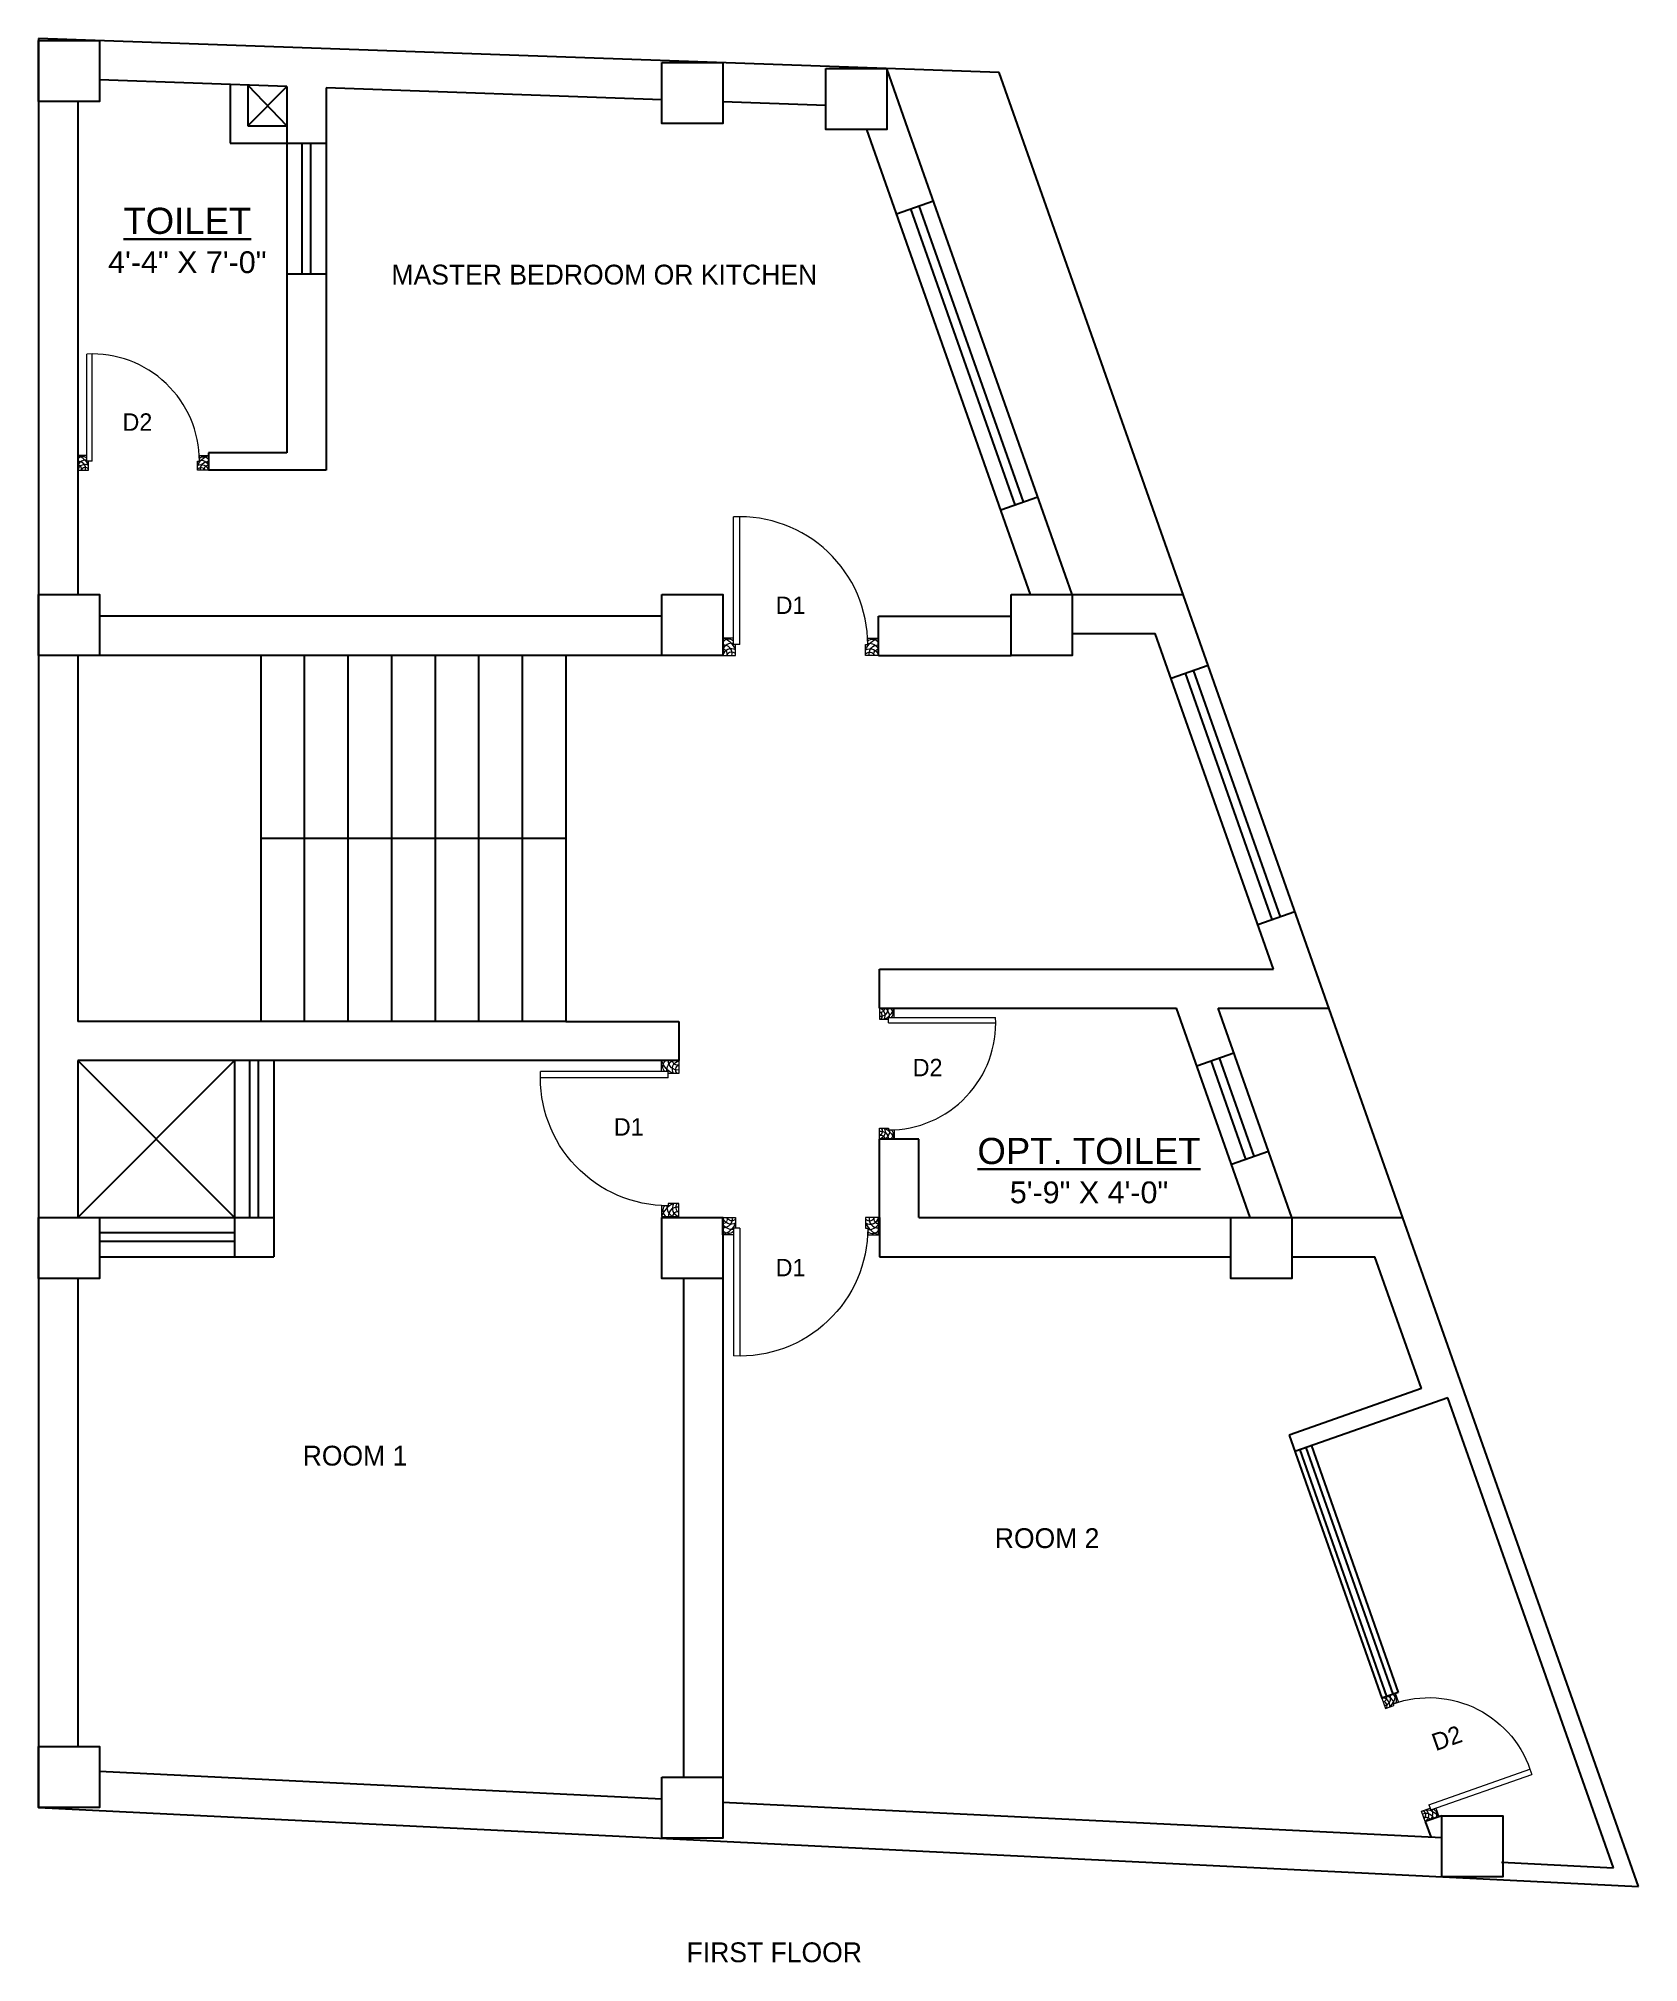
# Model space of a CAD drawing. Header units: inches. Extents: x -4105 to 11866, y -15821 to -3174.
# Drawn here: x 5422.3 to 5789.4, y -14174.4 to -13732.8 of the extents above; entities that cross this region are included whole.
import ezdxf

# ---------------------------------------------------------------- set-up
doc = ezdxf.new("R2010")
doc.units = ezdxf.units.IN
doc.header["$LTSCALE"] = 0.5
doc.header["$MEASUREMENT"] = 0
for name, color, linetype, lineweight in [('door', 202, 'Continuous', 5), ('Ele', 7, 'Continuous', 30), ('Toilet', 7, 'Continuous', 25), ('wall', 20, 'Continuous', 40)]:
    doc.layers.add(name, color=color, linetype=linetype, lineweight=lineweight)
doc.styles.add('arial', font='arial.ttf')
doc.styles.get("Standard").update_dxf_attribs({"font": 'arial.ttf'})

msp = doc.modelspace()

# ---------------------------------------------------------------- texts
at = {"layer": 'Ele', "color": 0, "ltscale": 2, "char_height": 6, "attachment_point": 2}
for s, insert in [('{\\LTOILET\\fArial TUR|b0|i0|c162|p34;\\P\\fArial TUR|b0|i0|c0|p34;\\H0.8333x;\\l4\\fArial TUR|b0|i0|c162|p34;\'-4" X \\fArial TUR|b0|i0|c0|p34;7\\fArial TUR|b0|i0|c162|p34;\'-0"}', (5456.44, -13771.64)), ('{\\fArial TUR|b0|i0|c162|p34;\\LOPT. TOILET\\P\\fArial TUR|b0|i0|c0|p34;\\H0.8333x;\\l5\\fArial TUR|b0|i0|c162|p34;\'-\\fArial TUR|b0|i0|c0|p34;9\\fArial TUR|b0|i0|c162|p34;" X \\fArial TUR|b0|i0|c0|p34;4\\fArial TUR|b0|i0|c162|p34;\'-0"}', (5663.36, -13985.11))]:
    msp.add_mtext(s, dxfattribs=dict(at, insert=insert))
at = {"layer": 'Ele', "color": 0, "ltscale": 2, "style": 'arial'}
for s, insert, char_height, attachment_point in [('{\\fCentury Gothic|b0|i0|c0|p34;MASTER BEDROOM OR KITCHEN}', (5552.13, -13784.71), 4.5498, 2), ('{\\fCentury Gothic|b0|i0|c0|p34;D2}', (5444.99, -13822.83), 4, 8), ('{\\fCentury Gothic|b0|i0|c0|p34;D1}', (5594.87, -13864.87), 4, 8), ('{\\fCentury Gothic|b0|i0|c0|p34;D2}', (5626.32, -13970.97), 4, 8), ('{\\fCentury Gothic|b0|i0|c0|p34;D1}', (5557.74, -13980.59), 4, 2), ('{\\fCentury Gothic|b0|i0|c0|p34;D1}', (5594.87, -14012.87), 4, 2), ('{\\fCentury Gothic|b0|i0|c0|p34;ROOM 1}', (5494.92, -14055.76), 4.5498, 2), ('{\\fCentury Gothic|b0|i0|c0|p34;ROOM 2}', (5653.73, -14074.69), 4.5498, 2), ('{\\fCentury Gothic|b0|i0|c0|p34;FIRST FLOOR }', (5591.13, -14169.74), 4.5498, 2)]:
    msp.add_mtext(s, dxfattribs=dict(at, insert=insert, char_height=char_height, attachment_point=attachment_point))
at = {"layer": 'Ele', "color": 0, "ltscale": 2, "insert": (5746.13, -14124.74), "char_height": 4, "attachment_point": 8, "rotation": 19.4151, "style": 'arial'}
msp.add_mtext('{\\fCentury Gothic|b0|i0|c0|p34;D2}', dxfattribs=at)

# ---------------------------------------------------------------- blocks, each defined once
blk = doc.blocks.new('A$C27B36B59')
at = {"layer": 'door'}
for p, q in [((0, 4), (0, 0)), ((2.5, 4), (0, 4)), ((0, 0), (3, 0)), ((2.5, 2.5), (2.5, 4)), ((3, 2.5), (2.5, 2.5)), ((3, 0), (3, 2.5))]:
    blk.add_line(p, q, dxfattribs=at)
for centre, radius, start, end in [((-1.4, -0.54), 4.75, 22.1411, 72.838), ((1.34, 2.09), 1.64, 45.138, 144.8948), ((2.21, 0.3), 2.49, 83.3149, 152.658), ((0.13, 0.37), 2.05, 349.4875, 93.6805), ((1.96, -0.47), 2.01, 58.7447, 166.495), ((-0.06, 0.32), 1.13, 343.542, 86.947), ((2.08, -0.4), 1.17, 38.2816, 160.1519)]:
    blk.add_arc(centre, radius, start, end, dxfattribs=at)
blk = doc.blocks.new('D2')
at = {"layer": 'door'}
for p, q in [((74473.95, 24047.59), (74473.95, 24018.09)), ((74473.95, 24047.59), (74475.45, 24047.59)), ((74475.45, 24047.59), (74475.45, 24018.13))]:
    blk.add_line(p, q, dxfattribs=at)
blk.add_arc((74473.95, 24047.59), 29.5, 180, 272.9146, dxfattribs=at)
at = {"layer": 'door', "xscale": -1, "rotation": 180}
blk.add_blockref('A$C27B36B59', (74441.95, 24050.09), dxfattribs=at)
at = {"layer": 'door', "rotation": 180}
blk.add_blockref('A$C27B36B59', (74477.95, 24050.09), dxfattribs=at)

# ---------------------------------------------------------------- linework, layer by layer
at = {"layer": 'Toilet'}
for p, q in [((5642.72, -13740.58), (5422.29, -13732.8)), ((5422.29, -13732.8), (5422.29, -14138.8)), ((5621.34, -13752.12), (5616.95, -13739.67)), ((5789.45, -14156.89), (5642.72, -13740.58)), ((5479.29, -13743.82), (5436.29, -13742.3)), ((5466.29, -13743.36), (5466.29, -13756.82)), ((5470.29, -13743.5), (5470.29, -13752.82)), ((5470.29, -13743.5), (5479.29, -13752.82)), ((5470.29, -13752.82), (5479.29, -13743.82)), ((5479.29, -13743.82), (5479.29, -13827.87)), ((5565.29, -13746.85), (5488.29, -13744.13)), ((5488.29, -13744.13), (5488.29, -13831.87)), ((5431.29, -13747.29), (5431.29, -13827.87)), ((5602.95, -13748.18), (5579.29, -13747.35)), ((5470.29, -13752.82), (5479.29, -13752.82)), ((5649.95, -13860.37), (5612.35, -13753.67)), ((5658.44, -13857.38), (5621.34, -13752.12)), ((5466.29, -13756.82), (5479.29, -13756.82)), ((5479.29, -13756.82), (5488.29, -13756.82)), ((5482.79, -13786.82), (5482.79, -13756.82)), ((5484.79, -13786.82), (5484.79, -13756.82)), ((5619.18, -13773.07), (5627.67, -13770.08)), ((5646.42, -13839.81), (5622.48, -13771.91)), ((5648.3, -13839.15), (5624.37, -13771.24)), ((5479.29, -13786.82), (5488.29, -13786.82)), ((5431.29, -13827.87), (5431.29, -13860.37)), ((5479.29, -13827.87), (5461.29, -13827.87)), ((5461.29, -13827.87), (5461.29, -13831.87)), ((5488.29, -13831.87), (5461.29, -13831.87)), ((5643.12, -13840.97), (5651.6, -13837.98)), ((5649.95, -13860.37), (5684.94, -13860.37)), ((5659.5, -13860.37), (5658.44, -13857.38)), ((5565.29, -13865.37), (5436.29, -13865.37)), ((5615.06, -13865.37), (5645.5, -13865.37)), ((5615.06, -13874.37), (5615.06, -13865.37)), ((5659.5, -13869.37), (5678.57, -13869.37)), ((5705.71, -13946.37), (5678.57, -13869.37)), ((5431.29, -13874.37), (5431.29, -13958.37)), ((5565.29, -13874.37), (5431.29, -13874.37)), ((5473.29, -13874.37), (5473.29, -13916.37)), ((5483.29, -13874.37), (5483.29, -13916.37)), ((5493.29, -13874.37), (5493.29, -13916.37)), ((5503.29, -13874.37), (5503.29, -13916.37)), ((5513.29, -13874.37), (5513.29, -13916.37)), ((5523.29, -13874.37), (5523.29, -13916.37)), ((5533.29, -13874.37), (5533.29, -13916.37)), ((5543.29, -13874.37), (5543.29, -13916.37)), ((5615.06, -13874.37), (5645.5, -13874.37)), ((5682.17, -13879.58), (5690.66, -13876.59)), ((5707.3, -13934.34), (5687.36, -13877.75)), ((5705.41, -13935), (5685.47, -13878.42)), ((5543.29, -13916.37), (5473.29, -13916.37)), ((5473.29, -13916.37), (5473.29, -13958.37)), ((5483.29, -13916.37), (5483.29, -13958.37)), ((5493.29, -13916.37), (5493.29, -13958.37)), ((5503.29, -13916.37), (5503.29, -13958.37)), ((5513.29, -13916.37), (5513.29, -13958.37)), ((5523.29, -13916.37), (5523.29, -13958.37)), ((5533.29, -13916.37), (5533.29, -13958.37)), ((5543.29, -13916.37), (5543.29, -13958.37)), ((5702.11, -13936.17), (5710.6, -13933.18)), ((5615.29, -13955.37), (5615.29, -13946.37)), ((5615.29, -13946.37), (5705.71, -13946.37)), ((5615.29, -13955.37), (5683.44, -13955.37)), ((5700.35, -14003.37), (5683.44, -13955.37)), ((5709.9, -14003.37), (5692.98, -13955.37)), ((5692.98, -13955.37), (5718.43, -13955.37)), ((5543.29, -13958.37), (5431.29, -13958.37)), ((5543.29, -13958.37), (5569.26, -13958.37)), ((5569.26, -13958.37), (5569.26, -13967.37)), ((5688.08, -13968.54), (5696.56, -13965.55)), ((5431.29, -13967.37), (5431.29, -14003.37)), ((5569.26, -13967.37), (5431.29, -13967.37)), ((5431.29, -14003.37), (5467.29, -13967.37)), ((5467.29, -14003.37), (5431.29, -13967.37)), ((5467.29, -13967.37), (5467.29, -14003.37)), ((5470.79, -14003.37), (5470.79, -13967.37)), ((5472.79, -14003.37), (5472.79, -13967.37)), ((5476.29, -13967.37), (5476.29, -14012.37)), ((5699.35, -13990.01), (5691.38, -13967.37)), ((5701.24, -13989.34), (5693.26, -13966.71)), ((5615.29, -14003.37), (5615.29, -13985.37)), ((5624.29, -13985.37), (5615.29, -13985.37)), ((5624.29, -14003.37), (5624.29, -13985.37)), ((5696.05, -13991.17), (5704.54, -13988.18)), ((5436.29, -14003.37), (5467.29, -14003.37)), ((5467.29, -14003.37), (5467.29, -14012.37)), ((5467.29, -14003.37), (5476.29, -14003.37)), ((5615.29, -14003.37), (5615.29, -14012.37)), ((5624.29, -14003.37), (5700.35, -14003.37)), ((5709.9, -14003.37), (5735.34, -14003.37)), ((5467.29, -14006.87), (5436.29, -14006.87)), ((5467.29, -14008.87), (5436.29, -14008.87)), ((5436.29, -14012.37), (5476.29, -14012.37)), ((5615.29, -14012.37), (5695.9, -14012.37)), ((5709.9, -14012.37), (5728.97, -14012.37)), ((5739.64, -14042.63), (5728.97, -14012.37)), ((5431.29, -14017.37), (5431.29, -14124.8)), ((5570.29, -14017.37), (5570.29, -14131.84)), ((5579.29, -14017.37), (5579.29, -14137.69)), ((5739.64, -14042.63), (5709.26, -14053.34)), ((5745.68, -14044.74), (5710.59, -14057.11)), ((5783.7, -14152.6), (5745.68, -14044.74)), ((5709.26, -14053.34), (5730.54, -14113.7)), ((5731.72, -14113.28), (5711.77, -14056.69)), ((5733.13, -14112.78), (5713.19, -14056.19)), ((5714.37, -14055.78), (5734.31, -14112.37)), ((5734.31, -14112.37), (5730.54, -14113.7)), ((5436.29, -14130.48), (5565.29, -14136.83)), ((5579.29, -14137.52), (5744.28, -14145.65)), ((5422.29, -14138.8), (5789.45, -14156.89)), ((5744.28, -14140.66), (5740.51, -14141.99)), ((5740.51, -14141.99), (5741.76, -14145.52)), ((5758.04, -14151.33), (5783.7, -14152.6))]:
    msp.add_line(p, q, dxfattribs=at)
for points in [[(5422.29, -13733.29), (5436.29, -13733.29), (5436.29, -13747.29), (5422.29, -13747.29)], [(5565.29, -13738.34), (5579.29, -13738.34), (5579.29, -13752.34), (5565.29, -13752.34)], [(5602.95, -13739.67), (5616.95, -13739.67), (5616.95, -13753.67), (5602.95, -13753.67)], [(5422.29, -13860.37), (5436.29, -13860.37), (5436.29, -13874.37), (5422.29, -13874.37)], [(5565.29, -13860.37), (5579.29, -13860.37), (5579.29, -13874.37), (5565.29, -13874.37)], [(5645.5, -13860.37), (5659.5, -13860.37), (5659.5, -13874.37), (5645.5, -13874.37)], [(5422.29, -14003.37), (5436.29, -14003.37), (5436.29, -14017.37), (5422.29, -14017.37)], [(5565.29, -14003.37), (5579.29, -14003.37), (5579.29, -14017.37), (5565.29, -14017.37)], [(5695.9, -14003.37), (5709.9, -14003.37), (5709.9, -14017.37), (5695.9, -14017.37)], [(5422.29, -14124.8), (5436.29, -14124.8), (5436.29, -14138.8), (5422.29, -14138.8)], [(5565.29, -14131.84), (5579.29, -14131.84), (5579.29, -14145.84), (5565.29, -14145.84)], [(5744.28, -14140.66), (5758.28, -14140.66), (5758.28, -14154.66), (5744.28, -14154.66)]]:
    msp.add_lwpolyline(points, close=True, dxfattribs=at)

# ---------------------------------------------------------------- block references
at = {"layer": 'wall', "color": 2, "linetype": 'ByBlock'}
for p, xscale, yscale, zscale, rotation in [((67496.25, 6209.87), 0.8333333333285103, 0.8333333333285103, 0.8333333333267571, 180), ((79592.42, 10025.62), 0.993758995122728, 0.993758995122728, 0.993758995122728, 180), ((25657.03, -76020.33), 0.8333333333285103, 0.8333333333285103, 0.8333333333267571, 90.00000000000001), ((-18330.73, -87980.51), -0.993758995122728, 0.993758995122728, 0.993758995122728, 270), ((4011.61, 51055.72), -0.8333333333285102, 0.8333333333285102, 0.8333333333267571, 109.4150740950499)]:
    msp.add_blockref('D2', p, dxfattribs=dict(at, xscale=xscale, yscale=yscale, zscale=zscale, rotation=rotation))
at = {"layer": 'wall', "color": 2, "linetype": 'ByBlock', "xscale": -0.993758995122728, "yscale": 0.993758995122728, "zscale": 0.993758995122728}
msp.add_blockref('D2', (79592.42, -37903.36), dxfattribs=at)

msp.set_redraw_order([(e.dxf.handle, doc.entitydb.next_handle()) for e in msp.query("TEXT MTEXT ATTDEF DIMENSION ARC_DIMENSION")])  # texts and dimensions are drawn at this point

doc.saveas('drawing.dxf')
